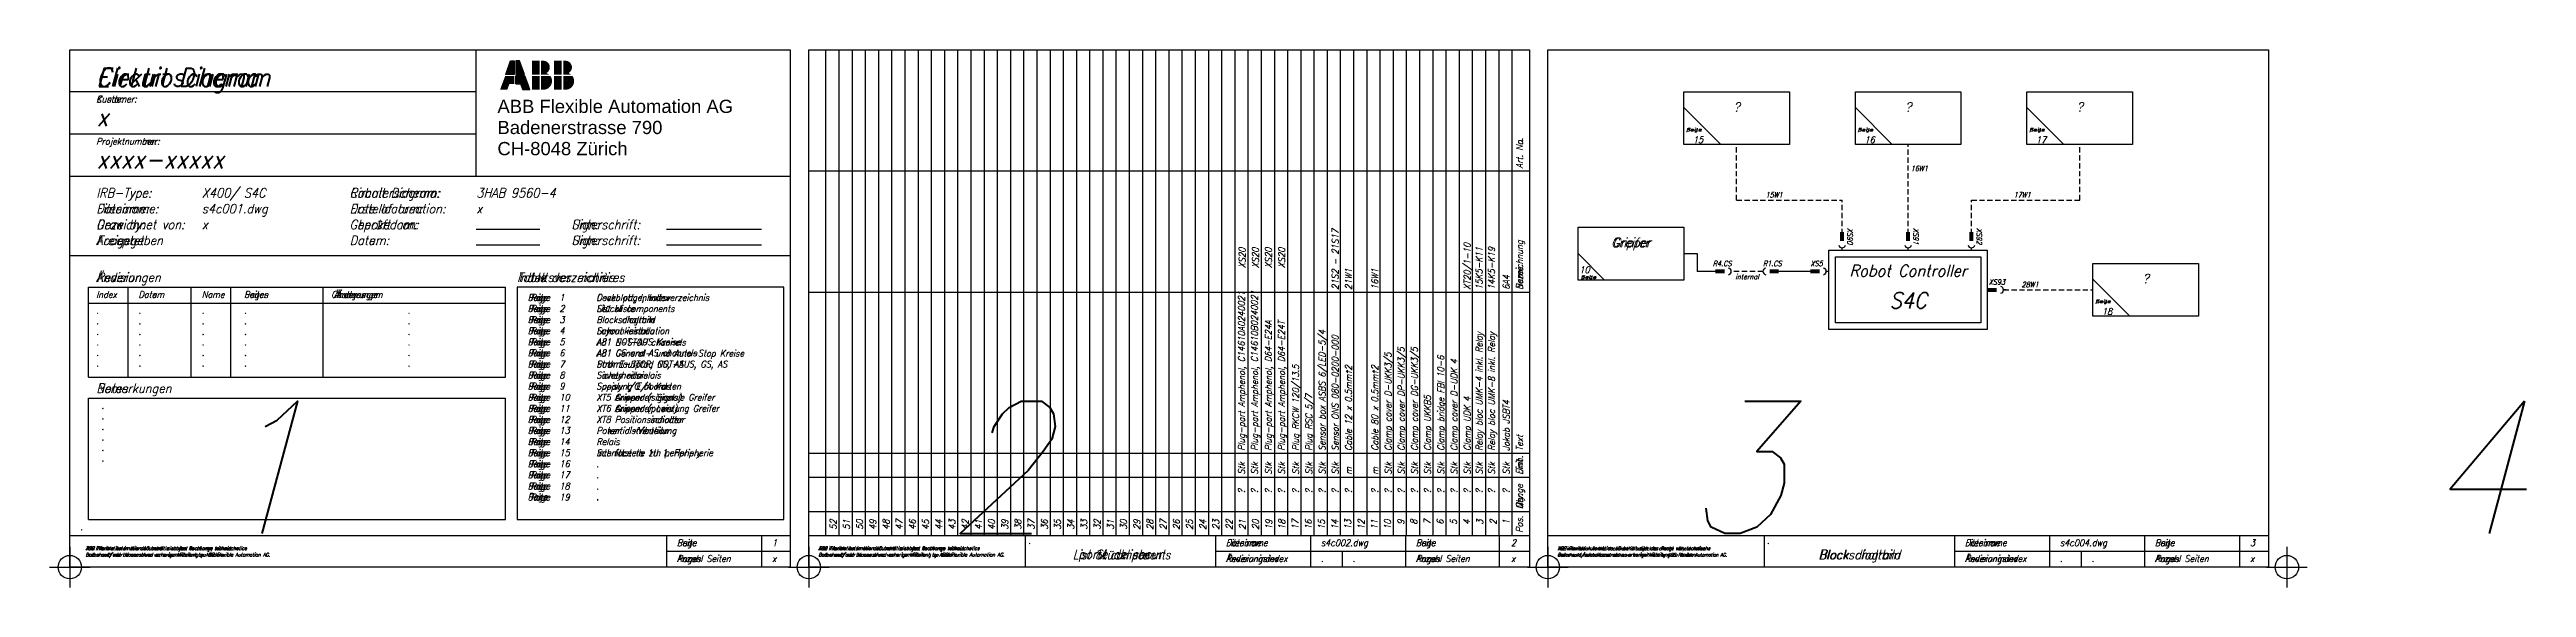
# Model space of a CAD drawing. Extents: x -8 to 1395, y -8 to 3346.
# Drawn here: x -8 to 931, y -8 to 196 of the extents above; entities that cross this region are included whole.
import ezdxf
from ezdxf.enums import TextEntityAlignment as Align

# ---------------------------------------------------------------- set-up
doc = ezdxf.new("R2010")
doc.units = 0
doc.header["$LTSCALE"] = 8
doc.linetypes.add('HIDDEN', pattern=[0.375, 0.25, -0.125])
doc.layers.get('0').update_dxf_attribs({"linetype": 'CONTINUOUS'})
doc.layers.get('DEFPOINTS').update_dxf_attribs({"linetype": 'CONTINUOUS'})
for name, color, linetype in [('EL02', 1, 'CONTINUOUS'), ('EL05', 3, 'CONTINUOUS'), ('EL07', 4, 'CONTINUOUS'), ('ELHIDDEN', 1, 'HIDDEN'), ('FORM03', 2, 'CONTINUOUS'), ('FORM07', 4, 'CONTINUOUS'), ('KOPF02', 1, 'CONTINUOUS'), ('KOPF03', 2, 'CONTINUOUS'), ('KOPF05', 3, 'CONTINUOUS'), ('KOPF07', 4, 'CONTINUOUS'), ('TEXT_ALLGEMEIN', 2, 'CONTINUOUS'), ('TEXT_DEUTSCH', 2, 'CONTINUOUS'), ('TEXT_ENGLISCH', 2, 'CONTINUOUS'), ('TEXT_FRANZOESISCH', 2, 'CONTINUOUS'), ('TEXT_SCHEMA', 2, 'CONTINUOUS')]:
    doc.layers.add(name, color=color, linetype=linetype)
doc.styles.add('ABB', font='arial.ttf', dxfattribs={"width": 0.9})
doc.styles.add('VSM_13', font='simplex3.shx', dxfattribs={"width": 0.9, "oblique": 15})

msp = doc.modelspace()

# ---------------------------------------------------------------- texts
at = {"layer": 'DEFPOINTS', "style": 'VSM_13', "oblique": 15, "width": 0.9}
for s, p in [('1', (51.6, 12.8)), ('2', (331.6, 12.8)), ('3', (611.6, 12.8)), ('4', (891.6, 12.8))]:
    msp.add_text(s, height=50, dxfattribs=at).set_placement(p)

# ---------------------------------------------------------------- blocks, each defined once
blk = doc.blocks.new('S4C001')
at = {"layer": 'FORM07'}
for p, q in [((0, 195.96), (272.99, 195.96)), ((0, 0), (0, 195.96)), ((154.02, 148), (154.02, 196)), ((272.99, 195.96), (272.99, 0)), ((154.02, 180), (0, 180)), ((154.02, 164), (0, 164)), ((0, 148), (272.99, 148)), ((0, 118), (272.99, 118)), ((0, 12), (272.99, 12)), ((272.99, 0), (0, 0))]:
    blk.add_line(p, q, dxfattribs=at)
at = {"layer": 'KOPF02'}
for p, q in [((165.14, 186.54), (167.01, 191.76)), ((167.01, 191.76), (168.41, 191.76)), ((168.41, 191.77), (168.41, 186.55)), ((168.96, 191.77), (168.96, 186.55)), ((170.35, 191.76), (168.96, 191.76)), ((172.22, 186.54), (170.35, 191.76)), ((168.41, 186.55), (165.11, 186.55)), ((168.96, 186.55), (172.25, 186.55)), ((168.96, 182.98), (168.96, 186)), ((168.96, 186), (172.41, 186)), ((168.96, 182.97), (173.55, 182.97)), ((173.55, 182.97), (170.81, 182.97)), ((173.55, 182.97), (170.81, 182.97)), ((170.81, 182.97), (171.62, 180.78)), ((174.35, 180.78), (171.62, 180.78)), ((173.55, 182.97), (172.41, 186)), ((174.35, 180.78), (173.55, 182.97)), ((180.63, 187.1), (179.39, 187.1)), ((189.01, 187.1), (187.77, 187.1)), ((7.02, 106), (165.02, 106)), ((7.02, 72), (7.02, 106)), ((22.02, 106), (22.02, 72)), ((46.02, 72), (46.02, 106)), ((61.02, 72), (61.02, 106)), ((96.02, 72), (96.02, 106)), ((165.02, 72), (165.02, 106)), ((7.02, 100), (165.02, 100)), ((7.02, 72), (165.02, 72)), ((7.02, 64), (165.02, 64)), ((7.02, 18), (7.02, 64)), ((165.02, 18), (165.02, 64)), ((7.02, 18), (165.02, 18))]:
    blk.add_line(p, q, dxfattribs=at)
for points, const_width in [([(180.63, 189.3, 0.414214), (179.39, 190.53, 1)], 2.47), ([(179.39, 188.06, 0.414214), (180.63, 189.3, 1)], 2.47), ([(189.01, 189.3, 0.414214), (187.77, 190.53, 1)], 2.47), ([(187.77, 188.06, 0.414214), (189.01, 189.3, 1)], 2.47), ([(179.39, 182.43, 0.414214), (181.04, 184.08, 1)], 3.3), ([(181.04, 184.08, 0.156576), (180.73, 185.04, 1)], 3.3), ([(187.77, 182.43, 0.414214), (189.42, 184.08, 1)], 3.3), ([(189.42, 184.08, 0.156576), (189.11, 185.04, 1)], 3.3)]:
    blk.add_lwpolyline(points, format="xyb", dxfattribs=dict(at, const_width=const_width))
blk.add_lwpolyline([(169.5, 106), (169.5, 18), (270.5, 18), (270.5, 106)], close=True, dxfattribs=at)
for points in [[(167.01, 191.76), (168.41, 191.76), (165.14, 186.55), (168.41, 186.55)], [(168.96, 191.77), (170.35, 191.76), (168.96, 186.55), (172.22, 186.55)], [(175.14, 191.77), (178.02, 191.77), (175.14, 186.55), (178.02, 186.55)], [(178.57, 191.77), (179.39, 191.77), (178.57, 186.55), (179.39, 186.55)], [(183.51, 191.77), (186.4, 191.77), (183.51, 186.55), (186.4, 186.55)], [(186.95, 191.77), (187.77, 191.77), (186.95, 186.55), (187.77, 186.55)], [(166.56, 182.97), (163.81, 182.97), (165.74, 180.78), (163.01, 180.78)], [(168.41, 186), (164.95, 186), (168.41, 182.98), (163.81, 182.97)], [(168.96, 186), (172.41, 186), (168.96, 182.98), (173.55, 182.97)], [(170.81, 182.97), (173.55, 182.97), (171.62, 180.78), (174.35, 180.78)], [(175.14, 186), (178.02, 186), (175.14, 180.78), (178.02, 180.78)], [(178.57, 186), (179.39, 186), (178.57, 180.78), (179.39, 180.78)], [(179.39, 187.37), (179.39, 187.1), (180.63, 187.1)], [(179.39, 187.1), (180.63, 187.1), (179.39, 186.55), (180.63, 186.55)], [(179.39, 186), (181.87, 186), (179.39, 184.08)], [(181.87, 186), (182.08, 186), (179.39, 184.08)], [(180.63, 187.09), (180.63, 186.54), (181.53, 186.55)], [(181.18, 186), (182.08, 186.01), (181.17, 184.62)], [(183.51, 186), (186.4, 186), (183.51, 180.78), (186.4, 180.78)], [(186.95, 186), (187.77, 186), (186.95, 180.78), (187.77, 180.78)], [(187.77, 187.37), (187.77, 187.1), (189.01, 187.1)], [(187.77, 187.1), (189.01, 187.1), (187.77, 186.55), (189.01, 186.55)], [(190.24, 186), (190.46, 186), (187.77, 184.08)], [(187.77, 186), (190.24, 186), (187.77, 184.08)], [(189.01, 187.09), (189.01, 186.54), (189.91, 186.55)], [(189.56, 186), (190.46, 186.01), (189.54, 184.62)]]:
    blk.add_solid(points, dxfattribs=at)
at = {"layer": 'KOPF05'}
for p, q in [((154.02, 128), (178.02, 128)), ((226.02, 128), (262.02, 128)), ((154.02, 122), (178.02, 122)), ((226.02, 122), (262.02, 122)), ((226.02, 12), (226.02, 0)), ((262.02, 12), (262.02, 0)), ((226.02, 6), (272.99, 6))]:
    blk.add_line(p, q, dxfattribs=at)
at = {"layer": 'KOPF03', "color": 1, "style": 'ABB'}
for s, p in [('ABB Flexible Automation AG', (162.02, 172)), ('Badenerstrasse 790', (162.02, 164)), ('CH-8048 Zürich', (162.02, 156))]:
    blk.add_text(s, height=5, dxfattribs=at).set_placement(p)
at = {"layer": 'KOPF05', "style": 'VSM_13', "oblique": 15, "width": 0.9}
blk.add_text('1', height=2.5, dxfattribs=at).set_placement((266.02, 8))
at = {"layer": 'TEXT_ALLGEMEIN', "color": 3, "style": 'VSM_13', "oblique": 15, "width": 0.9}
for s, height, p in [('x', 7, (10.02, 167)), ('xxxx-xxxxx', 7, (10.02, 151)), ('X400/ S4C', 3.5, (50.02, 140)), ('3HAB 9560-4', 3.5, (154.02, 140)), ('s4c001.dwg', 3.5, (50.02, 134)), ('x', 3.5, (154.02, 134)), ('x', 3.5, (50.02, 128)), ('x', 2.5, (266.02, 2))]:
    blk.add_text(s, height=height, dxfattribs=at).set_placement(p)
at = {"layer": 'TEXT_ALLGEMEIN', "style": 'VSM_13', "oblique": 15, "width": 0.9}
for s, p in [('1', (185.5, 100.86)), ('.', (10.02, 96)), ('.', (26.02, 96)), ('.', (50.02, 96)), ('.', (66.02, 96)), ('.', (128.02, 96)), ('2', (185.5, 96.66)), ('3', (185.5, 92.46)), ('.', (10.02, 92)), ('.', (10.02, 88)), ('.', (26.02, 92)), ('.', (26.02, 88)), ('.', (50.02, 92)), ('.', (50.02, 88)), ('.', (66.02, 92)), ('.', (66.02, 88)), ('.', (128.02, 92)), ('.', (128.02, 88)), ('5', (185.5, 84.06)), ('4', (185.5, 88.26)), ('.', (10.02, 84)), ('.', (10.02, 80)), ('.', (10.02, 76)), ('.', (26.02, 84)), ('.', (26.02, 80)), ('.', (26.02, 76)), ('.', (50.02, 84)), ('.', (50.02, 80)), ('.', (50.02, 76)), ('.', (66.02, 84)), ('.', (66.02, 80)), ('.', (66.02, 76)), ('.', (128.02, 84)), ('.', (128.02, 80)), ('.', (128.02, 76)), ('6', (185.5, 79.86)), ('7', (185.5, 75.66)), ('8', (185.5, 71.46)), ('9', (185.5, 67.26)), ('.', (12.02, 60)), ('10', (185.5, 63.06)), ('11', (185.5, 58.86)), ('12', (185.5, 54.66)), ('.', (12.02, 56)), ('.', (12.02, 52)), ('.', (12.02, 48)), ('13', (185.5, 50.46)), ('14', (185.5, 46.26)), ('.', (12.02, 44)), ('.', (12.02, 40)), ('15', (185.5, 42.06)), ('16', (185.5, 37.86)), ('17', (185.5, 33.66)), ('18', (185.5, 29.46)), ('19', (185.5, 25.26)), ('.', (4, 14))]:
    blk.add_text(s, height=2.5, dxfattribs=at).set_placement(p)
at = {"layer": 'TEXT_DEUTSCH', "color": 4, "style": 'VSM_13', "oblique": 15, "width": 0.9}
blk.add_text('Elektroschema', height=7, dxfattribs=at).set_placement((10.02, 182))
at = {"layer": 'TEXT_DEUTSCH', "style": 'VSM_13', "oblique": 15, "width": 0.9}
for s, height, p in [('Kunde:', 2.5, (10.02, 176)), ('Projektnummer:', 2.5, (10.02, 160)), ('IRB-Typ:', 3.5, (10.02, 140)), ('Roboterschema:', 3.5, (106.02, 140)), ('Dateiname:', 3.5, (10.02, 134)), ('Gezeichnet von:', 3.5, (10.02, 128)), ('Erstelldatum:', 3.5, (106.02, 134)), ('Geprüft am:', 3.5, (106.02, 128)), ('Unterschrift:', 3.5, (190.02, 128)), ('Freigegeben', 3.5, (10.02, 122)), ('Datum:', 3.5, (106.02, 122)), ('Unterschrift:', 3.5, (190.02, 122)), ('Änderungen', 3.5, (10.02, 108)), ('Index', 2.5, (10.02, 102)), ('Datum', 2.5, (26.02, 102)), ('Name', 2.5, (50.02, 102)), ('Seiten', 2.5, (66.02, 102)), ('Änderungen', 2.5, (100.02, 102)), ('Inhaltsverzeichnis', 3.5, (169.5, 108)), ('Seite', 2.5, (173.5, 100.86)), ('Deckblatt, Inhaltsverzeichnis', 2.5, (199.5, 100.86)), ('Seite', 2.5, (173.5, 96.66)), ('Seite', 2.5, (173.5, 92.46)), ('Stückliste', 2.5, (199.5, 96.66)), ('Blockschaltbild', 2.5, (199.5, 92.46)), ('Seite', 2.5, (173.5, 88.26)), ('Seite', 2.5, (173.5, 84.06)), ('A81 NOT-AUS Kreise', 2.5, (199.5, 84.06)), ('Schrankeinbau', 2.5, (199.5, 88.26)), ('Seite', 2.5, (173.5, 79.86)), ('Seite', 2.5, (173.5, 75.66)), ('A81 General- und Auto-Stop Kreise', 2.5, (199.5, 79.73)), ('Stromlaufpfad NOT-AUS, GS, AS', 2.5, (199.5, 75.66)), ('Bemerkungen', 3.5, (10.02, 66)), ('Seite', 2.5, (173.5, 71.46)), ('Seite', 2.5, (173.5, 67.26)), ('Sicherheitsrelais', 2.5, (199.5, 71.46)), ('Speisung E/A Karten', 2.5, (199.5, 67.26)), ('Seite', 2.5, (173.5, 63.06)), ('Seite', 2.5, (173.5, 58.86)), ('Seite', 2.5, (173.5, 54.66)), ('XT5 Anwender Signale Greifer', 2.5, (199.5, 63.06)), ('XT6 Anwender Leistung Greifer', 2.5, (199.5, 58.86)), ('XT8 Positionsschalter', 2.5, (199.5, 54.66)), ('Seite', 2.5, (173.5, 50.46)), ('Seite', 2.5, (173.5, 46.26)), ('Potential-Verteilung', 2.5, (199.5, 50.46)), ('Relais', 2.5, (199.5, 46.26)), ('Seite', 2.5, (173.5, 42.06)), ('Seite', 2.5, (173.5, 37.86)), ('Schnittstelle zu 1. Peripherie', 2.5, (199.5, 42.06)), ('.', 2.5, (199.5, 37.86)), ('Seite', 2.5, (173.5, 33.66)), ('Seite', 2.5, (173.5, 29.46)), ('.', 2.5, (199.5, 33.66)), ('.', 2.5, (199.5, 29.46)), ('Seite', 2.5, (173.5, 25.26)), ('.', 2.5, (199.5, 25.26)), ('Seite', 2.5, (230.02, 8)), ('Anzahl Seiten', 2.5, (230.02, 2))]:
    blk.add_text(s, height=height, dxfattribs=at).set_placement(p)
at = {"layer": 'TEXT_DEUTSCH', "color": 1, "style": 'VSM_13', "oblique": 15, "width": 0.9}
for s, p in [('ABB Flexible Automation AG behält sich das Recht vor, technische', (6.02, 6.43)), ('Daten und/oder Masse ohne vorherige Mitteilung zu ändern.', (6.02, 4))]:
    blk.add_text(s, height=1.42, dxfattribs=at).set_placement(p)
at = {"layer": 'TEXT_ENGLISCH', "color": 4, "style": 'VSM_13', "oblique": 15, "width": 0.9}
blk.add_text('Circuit Diagram', height=7, dxfattribs=at).set_placement((10.02, 182))
at = {"layer": 'TEXT_ENGLISCH', "style": 'VSM_13', "oblique": 15, "width": 0.9}
for s, height, p in [('Customer:', 2.5, (10.02, 176)), ('Projektnumber:', 2.5, (10.02, 160)), ('IRB-Type:', 3.5, (10.02, 140)), ('Circuit Diagram:', 3.5, (106.02, 140)), ('Filename:', 3.5, (10.02, 134)), ('Draw by:', 3.5, (10.02, 128)), ('Date of creation:', 3.5, (106.02, 134)), ('Checked on:', 3.5, (106.02, 128)), ('Sign:', 3.5, (190.02, 128)), ('Acceptet', 3.5, (10.02, 122)), ('Date:', 3.5, (106.02, 122)), ('Sign:', 3.5, (190.02, 122)), ('Index', 2.5, (10.02, 102)), ('Revision', 3.5, (10.02, 108)), ('Date', 2.5, (26.02, 102)), ('Name', 2.5, (50.02, 102)), ('Pages', 2.5, (66.02, 102)), ('Changes', 2.5, (99.02, 102)), ('Index', 3.5, (169.5, 108)), ('Page', 2.5, (173.5, 100.86)), ('Cover page, Index', 2.5, (199.5, 100.86)), ('Page', 2.5, (173.5, 96.66)), ('Page', 2.5, (173.5, 92.46)), ('List of components', 2.5, (199.5, 96.66)), ('Block diagram', 2.5, (199.5, 92.46)), ('Page', 2.5, (173.5, 88.26)), ('Page', 2.5, (173.5, 84.06)), ('A81 E-STOP channels', 2.5, (199.5, 83.93)), ('Layout installation', 2.5, (199.5, 88.26)), ('Page', 2.5, (173.5, 79.86)), ('Page', 2.5, (173.5, 75.66)), ('A81 GS and AS channels', 2.5, (199.5, 79.86)), ('Path E-STOP, GS, AS', 2.5, (199.5, 75.66)), ('Notes', 3.5, (10.02, 66)), ('Page', 2.5, (173.5, 71.46)), ('Page', 2.5, (173.5, 67.26)), ('XT5 Gripper (signals)', 2.5, (199.5, 63.06)), ('Savety relais', 2.5, (199.5, 71.46)), ('Supply I/O boards', 2.5, (199.5, 67.26)), ('Page', 2.5, (173.5, 63.06)), ('Page', 2.5, (173.5, 58.86)), ('Page', 2.5, (173.5, 54.66)), ('XT6 Gripper (power)', 2.5, (199.5, 58.86)), ('XT8 Position indicator', 2.5, (199.5, 54.66)), ('Page', 2.5, (173.5, 50.46)), ('Page', 2.5, (173.5, 46.26)), ('Power distribution', 2.5, (199.5, 50.46)), ('Relais', 2.5, (199.5, 46.26)), ('Page', 2.5, (173.5, 42.06)), ('Page', 2.5, (173.5, 37.86)), ('Interface to 1th periphery', 2.5, (199.5, 42.06)), ('.', 2.5, (199.5, 37.86)), ('Page', 2.5, (173.5, 33.66)), ('Page', 2.5, (173.5, 29.46)), ('.', 2.5, (199.5, 33.66)), ('.', 2.5, (199.5, 29.46)), ('Page', 2.5, (173.5, 25.46)), ('.', 2.5, (199.5, 25.46)), ('Page', 2.5, (230.02, 8)), ('Pages', 2.5, (230.02, 2))]:
    blk.add_text(s, height=height, dxfattribs=at).set_placement(p)
at = {"layer": 'TEXT_ENGLISCH', "color": 1, "style": 'VSM_13', "oblique": 15, "width": 0.9}
for s, p in [('and should not be construed as a commitment by ABB Flexible Automation AG.', (6.02, 4)), ('The information in this document is subject to change without notice', (6.02, 6.43))]:
    blk.add_text(s, height=1.42, dxfattribs=at).set_placement(p)
at = {"layer": 'TEXT_FRANZOESISCH', "color": 4, "style": 'VSM_13', "oblique": 15, "width": 0.9}
blk.add_text('Elektroschema', height=7, dxfattribs=at).set_placement((10.02, 182))
at = {"layer": 'TEXT_FRANZOESISCH', "style": 'VSM_13', "oblique": 15, "width": 0.9}
for s, height, p in [('Kunde:', 2.5, (10.02, 176)), ('Projektnummer:', 2.5, (10.02, 160)), ('IRB-Typ:', 3.5, (10.02, 140)), ('Roboterschema:', 3.5, (106.02, 140)), ('Dateiname:', 3.5, (10.02, 134)), ('Gezeichnet von:', 3.5, (10.02, 128)), ('Erstelldatum:', 3.5, (106.02, 134)), ('Geprüft am:', 3.5, (106.02, 128)), ('Unterschrift:', 3.5, (190.02, 128)), ('Freigegeben', 3.5, (10.02, 122)), ('Datum:', 3.5, (106.02, 122)), ('Unterschrift:', 3.5, (190.02, 122)), ('Änderungen', 3.5, (10.02, 108)), ('Index', 2.5, (10.02, 102)), ('Datum', 2.5, (26.02, 102)), ('Name', 2.5, (50.02, 102)), ('Seiten', 2.5, (66.02, 102)), ('Änderungen', 2.5, (101.02, 102)), ('Table des matières', 3.5, (169.5, 108)), ('Page', 2.5, (174.5, 100.86)), ('Page', 2.5, (174.5, 96.66)), ('Page', 2.5, (174.5, 92.46)), ('.', 2.5, (199.5, 100.86)), ('.', 2.5, (199.5, 96.66)), ('Page', 2.5, (174.5, 88.26)), ('Page', 2.5, (174.5, 84.06)), ('.', 2.5, (199.5, 92.46)), ('.', 2.5, (199.5, 88.26)), ('Page', 2.5, (174.5, 79.86)), ('Page', 2.5, (174.5, 75.66)), ('.', 2.5, (199.5, 84.06)), ('.', 2.5, (199.5, 79.86)), ('.', 2.5, (199.5, 75.66)), ('Bemerkungen', 3.5, (10.02, 66)), ('Page', 2.5, (174.5, 71.46)), ('Page', 2.5, (174.5, 67.26)), ('.', 2.5, (199.5, 71.46)), ('.', 2.5, (199.5, 67.26)), ('Page', 2.5, (174.5, 63.06)), ('Page', 2.5, (174.5, 58.86)), ('Page', 2.5, (174.5, 54.66)), ('.', 2.5, (199.5, 63.06)), ('.', 2.5, (199.5, 58.86)), ('Page', 2.5, (174.5, 50.46)), ('Page', 2.5, (174.5, 46.26)), ('.', 2.5, (199.5, 54.66)), ('.', 2.5, (199.5, 50.46)), ('Page', 2.5, (174.5, 42.06)), ('Page', 2.5, (174.5, 37.86)), ('.', 2.5, (199.5, 46.26)), ('.', 2.5, (199.5, 42.06)), ('.', 2.5, (199.5, 37.86)), ('Page', 2.5, (174.5, 33.66)), ('Page', 2.5, (174.5, 29.46)), ('.', 2.5, (199.5, 33.66)), ('.', 2.5, (199.5, 29.46)), ('Page', 2.5, (174.5, 25.26)), ('.', 2.5, (199.5, 25.26)), ('Seite', 2.5, (230.02, 8)), ('Anzahl Seiten', 2.5, (230.02, 2))]:
    blk.add_text(s, height=height, dxfattribs=at).set_placement(p)
at = {"layer": 'TEXT_FRANZOESISCH', "color": 1, "style": 'VSM_13', "oblique": 15, "width": 0.9}
for s, p in [('ABB Flexible Automation AG behält sich das Recht vor, technische', (6.02, 6.43)), ('Daten und/oder Masse ohne vorherige Mitteilung zu ändern.', (6.02, 4))]:
    blk.add_text(s, height=1.42, dxfattribs=at).set_placement(p)
blk = doc.blocks.new('S4C002')
at = {"layer": 'FORM03', "color": 1}
for p, q in [((6.5, 12), (6.5, 196)), ((11.5, 12), (11.5, 196)), ((16.5, 12), (16.5, 196)), ((21.5, 12), (21.5, 196)), ((26.5, 12), (26.5, 196)), ((31.5, 12), (31.5, 196)), ((36.5, 12), (36.5, 196)), ((41.5, 12), (41.5, 196)), ((46.5, 12), (46.5, 196)), ((51.5, 12), (51.5, 196)), ((56.5, 12), (56.5, 196)), ((61.5, 12), (61.5, 196)), ((66.5, 12), (66.5, 196)), ((71.5, 12), (71.5, 196)), ((76.5, 12), (76.5, 196)), ((81.5, 12), (81.5, 196)), ((86.5, 12), (86.5, 196)), ((91.5, 12), (91.5, 196)), ((96.5, 12), (96.5, 196)), ((101.5, 12), (101.5, 196)), ((106.5, 12), (106.5, 196)), ((111.5, 12), (111.5, 196)), ((116.5, 12), (116.5, 196)), ((121.5, 12), (121.5, 196)), ((126.5, 12), (126.5, 196)), ((131.5, 12), (131.5, 196)), ((136.5, 12), (136.5, 196)), ((141.5, 12), (141.5, 196)), ((146.5, 12), (146.5, 196)), ((151.5, 12), (151.5, 196)), ((156.5, 12), (156.5, 196)), ((161.5, 12), (161.5, 196)), ((166.5, 12), (166.5, 196)), ((171.5, 12), (171.5, 196)), ((176.5, 12), (176.5, 196)), ((181.5, 12), (181.5, 196)), ((186.5, 12), (186.5, 196)), ((191.5, 12), (191.5, 196)), ((196.5, 12), (196.5, 196)), ((201.5, 12), (201.5, 196)), ((206.5, 12), (206.5, 196)), ((211.5, 12), (211.5, 196)), ((216.5, 12), (216.5, 196)), ((221.5, 12), (221.5, 196)), ((226.5, 12), (226.5, 196)), ((231.5, 12), (231.5, 196)), ((236.5, 12), (236.5, 196)), ((241.5, 12), (241.5, 196)), ((246.5, 12), (246.5, 196)), ((251.5, 12), (251.5, 196)), ((256.5, 12), (256.5, 196)), ((261.5, 12), (261.5, 196)), ((266.5, 150), (0, 150)), ((266.5, 104), (0, 104))]:
    blk.add_line(p, q, dxfattribs=at)
at = {"layer": 'FORM03'}
for p, q in [((266.5, 12), (266.5, 196)), ((272.99, 150), (266.5, 150)), ((272.99, 104), (266.5, 104)), ((272.99, 43), (266.5, 43)), ((272.99, 34), (266.5, 34)), ((266.5, 21), (0, 21)), ((272.99, 21), (266.5, 21))]:
    blk.add_line(p, q, dxfattribs=at)
at = {"layer": 'FORM03', "color": 1, "ltscale": 0.5}
for p, q in [((266.5, 43), (0, 43)), ((266.5, 34), (0, 34))]:
    blk.add_line(p, q, dxfattribs=at)
at = {"layer": 'FORM07'}
for p, q in [((0, 195.96), (272.99, 195.96)), ((0, 0), (0, 195.96)), ((272.99, 195.96), (272.99, 0)), ((272.99, 0), (0, 0))]:
    blk.add_line(p, q, dxfattribs=at)
at = {"layer": 'KOPF05'}
for p, q in [((82.02, 12), (82.02, 0)), ((154.02, 12), (154.02, 0)), ((190.02, 12), (190.02, 0)), ((226.02, 12), (226.02, 0)), ((261.5, 12), (261.5, 0)), ((154.02, 6), (272.99, 6)), ((202.02, 6), (202.02, 0))]:
    blk.add_line(p, q, dxfattribs=at)
at = {"layer": 'KOPF07'}
blk.add_line((0, 12), (272.99, 12), dxfattribs=at)
at = {"layer": 'KOPF05', "color": 3, "style": 'VSM_13', "oblique": 15, "width": 0.9}
for s, p in [('s4c002.dwg', (194.02, 8)), ('.', (194.02, 2)), ('.', (206.02, 2))]:
    blk.add_text(s, height=2.5, dxfattribs=at).set_placement(p)
at = {"layer": 'KOPF05', "style": 'VSM_13', "oblique": 15, "width": 0.9}
blk.add_text('2', height=2.5, dxfattribs=at).set_placement((266.02, 8))
at = {"layer": 'TEXT_ALLGEMEIN', "style": 'VSM_13', "oblique": 15, "width": 0.9}
blk.add_text('.', height=2, dxfattribs=at).set_placement((83.21, 8.87))
at = {"layer": 'TEXT_ALLGEMEIN', "color": 3, "style": 'VSM_13', "oblique": 15, "width": 0.9}
blk.add_text('x', height=2.5, dxfattribs=at).set_placement((266.02, 2))
at = {"layer": 'TEXT_DEUTSCH', "style": 'VSM_13', "oblique": 15, "width": 0.9}
for s, p in [('Art. Nr.', (270.5, 151)), ('Bezeichnung', (270.5, 105)), ('Text', (270.5, 44)), ('Einh.', (270.5, 35)), ('Menge', (270.5, 22)), ('Pos.', (270.5, 13))]:
    blk.add_text(s, height=2.5, rotation=90, dxfattribs=at).set_placement(p)
for s, p in [('Dateiname', (158.02, 8)), ('Seite', (230.02, 8)), ('Änderungsindex', (158.02, 2)), ('Anzahl Seiten', (230.02, 2))]:
    blk.add_text(s, height=2.5, dxfattribs=at).set_placement(p)
at = {"layer": 'TEXT_DEUTSCH', "color": 1, "style": 'VSM_13', "oblique": 15, "width": 0.9}
for s, p in [('ABB Flexible Automation AG behält sich das Recht vor, technische', (3.67, 6.43)), ('Daten und/oder Masse ohne vorherige Mitteilung zu ändern.', (3.67, 4))]:
    blk.add_text(s, height=1.42, dxfattribs=at).set_placement(p)
at = {"layer": 'TEXT_DEUTSCH', "color": 4, "style": 'VSM_13', "oblique": 15, "width": 0.9}
blk.add_text('Stückliste', height=3.5, dxfattribs=at).set_placement((118.5, 3), align=Align.CENTER)
at = {"layer": 'TEXT_ENGLISCH', "style": 'VSM_13', "oblique": 15, "width": 0.9}
for s, p in [('Art. No.', (270.5, 151)), ('Name', (270.5, 105)), ('Text', (270.5, 44)), ('Unit', (270.5, 35)), ('Qty.', (270.5, 22)), ('Pos.', (270.5, 13))]:
    blk.add_text(s, height=2.5, rotation=90, dxfattribs=at).set_placement(p)
for s, p in [('Filename', (158.02, 8)), ('Page', (230.02, 8)), ('Revisionindex', (158.02, 2)), ('Pages', (230.02, 2))]:
    blk.add_text(s, height=2.5, dxfattribs=at).set_placement(p)
at = {"layer": 'TEXT_ENGLISCH', "color": 1, "style": 'VSM_13', "oblique": 15}
for s, width, p in [('and should not be construed as a commitment by ABB Flexible Automation AG.', 0.86, (3.67, 4)), ('The information in this document is subject to change without notice', 0.9, (3.67, 6.43))]:
    blk.add_text(s, height=1.42, dxfattribs=dict(at, width=width)).set_placement(p)
at = {"layer": 'TEXT_ENGLISCH', "color": 4, "style": 'VSM_13', "oblique": 15, "width": 0.8}
blk.add_text('List of components', height=3.5, dxfattribs=at).set_placement((118.5, 3), align=Align.CENTER)
at = {"layer": 'TEXT_FRANZOESISCH', "style": 'VSM_13', "oblique": 15, "width": 0.9}
for s, p in [('Filename', (158.02, 8)), ('Seite', (230.02, 8)), ('Änderungsindex', (158.02, 2)), ('Anzahl Seiten', (230.02, 2))]:
    blk.add_text(s, height=2.5, dxfattribs=at).set_placement(p)
at = {"layer": 'TEXT_FRANZOESISCH', "color": 1, "style": 'VSM_13', "oblique": 15, "width": 0.9}
for s, p in [('ABB Flexible Automation AG behält sich das Recht vor, technische', (3.67, 6.43)), ('Daten und/oder Masse ohne vorherige Mitteilung zu ändern.', (3.67, 4))]:
    blk.add_text(s, height=1.42, dxfattribs=at).set_placement(p)
at = {"layer": 'TEXT_FRANZOESISCH', "color": 4, "style": 'VSM_13', "oblique": 15, "width": 0.9}
blk.add_text('porte de secur', height=3.5, dxfattribs=at).set_placement((118.03, 3.19), align=Align.CENTER)
at = {"layer": 'TEXT_SCHEMA', "style": 'VSM_13', "oblique": 15, "width": 0.9}
for s, p in [('21S2 - 21S17', (200.7, 105)), ('XT20/1-10', (250.7, 105)), ('XS20', (165.47, 113.22)), ('XS20', (170.45, 113.22)), ('XS20', (175.43, 113.22)), ('XS20', (180.41, 113.22)), ('21W1', (205.7, 105)), ('16W1', (215.7, 105)), ('15K5-K11', (255.19, 105)), ('14K5-K19', (259.95, 105)), ('Plug-part Amphenol, C14610A0240021', (165.17, 44)), ('Plug-part Amphenol, C14610B0240021', (170.15, 44)), ('6A4', (265.5, 105)), ('Plug-part Amphenol, D64-E24A', (175.35, 44)), ('Plug-part Amphenol, D64-E24T', (180.32, 44)), ('Sensor box ASBS 6/LED-5/4', (195.7, 44)), ('Sensor ONS 080-0200-000', (200.7, 44)), ('Relay bloc UMK-4 inkl. Relay', (255.19, 44)), ('Relay bloc UMK-8 inkl. Relay', (259.95, 44)), ('Plug RKCW 120/13.5', (185.7, 44)), ('Cable 12 x 0.5mm^ 2', (205.7, 44)), ('Cable 80 x 0.5mm^ 2', (215.7, 44)), ('Clamp cover D-UKK3/5', (220.7, 44)), ('Clamp cover DP-UKK3/5', (225.7, 44)), ('Clamp cover DG-UKK3/5', (230.7, 44)), ('Clamp bridge FBI 10-6', (240.7, 44)), ('Clamp cover D-UDK 4', (245.7, 44)), ('Plug RSC 5/7', (190.7, 44)), ('Clamp UKKB5', (235.7, 44)), ('Clamp UDK 4', (250.7, 44)), ('Jokab JSBT4', (265.5, 44)), ('Stk', (165.17, 35)), ('Stk', (170.15, 35)), ('Stk', (175.35, 35)), ('Stk', (180.32, 35)), ('Stk', (185.7, 35)), ('Stk', (190.7, 35)), ('Stk', (195.7, 35)), ('Stk', (200.7, 35)), ('m', (205.7, 35)), ('m', (215.7, 35)), ('Stk', (220.7, 35)), ('Stk', (225.7, 35)), ('Stk', (230.7, 35)), ('Stk', (235.7, 35)), ('Stk', (240.7, 35)), ('Stk', (245.7, 35)), ('Stk', (250.7, 35)), ('Stk', (255.19, 35)), ('Stk', (259.95, 35)), ('Stk', (265.5, 35))]:
    blk.add_text(s, height=2.5, rotation=90, dxfattribs=at).set_placement(p)
for s, p in [('?', (165.17, 29.5)), ('?', (170.15, 29.5)), ('?', (175.35, 29.5)), ('?', (180.32, 29.5)), ('?', (185.7, 29.5)), ('?', (190.7, 29.5)), ('?', (195.7, 29.5)), ('?', (200.7, 29.5)), ('?', (205.7, 29.5)), ('?', (215.7, 29.5)), ('?', (220.7, 29.5)), ('?', (225.7, 29.5)), ('?', (230.7, 29.5)), ('?', (235.7, 29.5)), ('?', (240.7, 29.5)), ('?', (245.7, 29.5)), ('?', (250.7, 29.5)), ('?', (255.19, 29.5)), ('?', (259.95, 29.5)), ('?', (265.5, 29.5)), ('52', (10.5, 18)), ('51', (15.5, 18)), ('50', (20.5, 18)), ('49', (25.5, 18)), ('48', (30.5, 18)), ('47', (35.5, 18)), ('46', (40.5, 18)), ('45', (45.5, 18)), ('44', (50.5, 18)), ('43', (55.5, 18)), ('42', (60.5, 18)), ('41', (65.5, 18)), ('40', (70.5, 18)), ('39', (75.5, 18)), ('38', (80.5, 18)), ('37', (85.5, 18)), ('36', (90.5, 18)), ('35', (95.5, 18)), ('34', (100.5, 18)), ('33', (105.5, 18)), ('32', (110.5, 18)), ('31', (115.5, 18)), ('30', (120.5, 18)), ('29', (125.5, 18)), ('28', (130.5, 18)), ('27', (135.5, 18)), ('26', (140.5, 18)), ('25', (145.5, 18)), ('24', (150.5, 18)), ('23', (155.5, 18)), ('22', (160.5, 18)), ('21', (165.5, 18)), ('20', (170.5, 18)), ('19', (175.5, 18)), ('18', (180.5, 18)), ('17', (185.5, 18)), ('16', (190.5, 18)), ('15', (195.5, 18)), ('14', (200.5, 18)), ('13', (205.5, 18)), ('12', (210.5, 18)), ('11', (215.5, 18)), ('10', (220.5, 18)), ('9', (225.5, 18)), ('8', (230.5, 18)), ('7', (235.5, 18)), ('6', (240.5, 18)), ('5', (245.5, 18)), ('4', (250.5, 18)), ('3', (255.5, 18)), ('2', (260.5, 18)), ('1', (265.5, 18))]:
    blk.add_text(s, height=2.5, rotation=90, dxfattribs=at).set_placement(p, align=Align.RIGHT)
blk = doc.blocks.new('S4C003')
at = {"layer": 'EL02'}
for p, q in [((51.5, 174), (65.5, 160)), ((116.5, 174), (130.5, 160)), ((181.5, 174), (195.5, 160)), ((11.5, 118.71), (21.5, 108.71)), ((206.5, 109), (220.5, 95))]:
    blk.add_line(p, q, dxfattribs=at)
at = {"layer": 'EL05'}
for centre, start, end in [((68.23, 112), 279.40031, 80.59969), ((82.77, 112), 99.40031, 260.59969), ((104.23, 112), 279.40031, 80.59969), ((111.49, 122.19), 189.40031, 350.59969), ((136.49, 122.19), 189.40031, 350.59969), ((160.49, 122.19), 189.40031, 350.59969), ((171.38, 104.99), 279.40031, 80.59969)]:
    blk.add_arc(centre, 1.27, start, end, dxfattribs=at)
for points in [[(112.24, 126.92), (112.24, 123.48), (110.74, 126.92), (110.74, 123.48)], [(137.24, 126.92), (137.24, 123.48), (135.74, 126.92), (135.74, 123.48)], [(161.24, 126.92), (161.24, 123.48), (159.74, 126.92), (159.74, 123.48)], [(63.5, 112.75), (66.94, 112.75), (63.5, 111.25), (66.94, 111.25)], [(87.5, 112.75), (84.06, 112.75), (87.5, 111.25), (84.06, 111.25)], [(99.5, 112.75), (102.94, 112.75), (99.5, 111.25), (102.94, 111.25)], [(166.65, 105.74), (170.09, 105.74), (166.65, 104.24), (170.09, 104.24)]]:
    blk.add_solid(points, dxfattribs=at)
at = {"layer": 'EL07'}
for p, q in [((51.5, 118.71), (56.61, 118.71)), ((56.61, 118.71), (56.61, 112)), ((111.49, 119.92), (111.49, 120.92)), ((136.49, 119.92), (136.49, 120.92)), ((160.49, 119.92), (160.49, 120.92)), ((63.5, 112), (56.61, 112)), ((99.5, 112), (87.5, 112)), ((106.5, 112), (105.5, 112)), ((173.65, 104.99), (172.65, 104.99))]:
    blk.add_line(p, q, dxfattribs=at)
for points in [[(51.5, 160), (51.5, 180), (91.5, 180), (91.5, 160)], [(116.5, 160), (116.5, 180), (156.5, 180), (156.5, 160)], [(181.5, 160), (181.5, 180), (221.5, 180), (221.5, 160)], [(11.5, 108.71), (11.5, 128.71), (51.5, 128.71), (51.5, 108.71)], [(106.5, 90), (106.5, 120), (166.5, 120), (166.5, 90)], [(109, 92.5), (109, 117.5), (164, 117.5), (164, 92.5)], [(206.5, 95), (206.5, 115), (246.5, 115), (246.5, 95)]]:
    blk.add_lwpolyline(points, close=True, dxfattribs=at)
at = {"layer": 'ELHIDDEN'}
for p, q in [((71.5, 139), (71.5, 160)), ((136.5, 126.15), (136.5, 160)), ((201.5, 139), (201.5, 160)), ((71.5, 139), (111.5, 139)), ((111.5, 126.15), (111.5, 139)), ((160.5, 139), (201.5, 139)), ((160.5, 126.15), (160.5, 139)), ((81.5, 112), (69.5, 112)), ((172.65, 104.99), (206.5, 104.99))]:
    blk.add_line(p, q, dxfattribs=at)
at = {"layer": 'FORM07'}
for p, q in [((0, 0), (0, 195.96)), ((0, 195.96), (272.99, 195.96)), ((272.99, 195.96), (272.99, 0)), ((272.99, 0), (0, 0))]:
    blk.add_line(p, q, dxfattribs=at)
at = {"layer": 'KOPF05'}
for p, q in [((82.02, 12), (82.02, 0)), ((154.02, 12), (154.02, 0)), ((190.02, 12), (190.02, 0)), ((226.02, 12), (226.02, 0)), ((262.02, 12), (262.02, 0)), ((154.02, 6), (272.99, 6)), ((202.02, 6), (202.02, 0))]:
    blk.add_line(p, q, dxfattribs=at)
at = {"layer": 'KOPF07'}
blk.add_line((0, 12), (272.99, 12), dxfattribs=at)
at = {"layer": 'KOPF05', "style": 'VSM_13', "oblique": 15, "width": 0.9}
for s, p in [('s4c004.dwg', (194.02, 8)), ('3', (266.02, 8)), ('.', (194.02, 2)), ('.', (206.02, 2)), ('x', (266.02, 2))]:
    blk.add_text(s, height=2.5, dxfattribs=at).set_placement(p)
at = {"layer": 'TEXT_ALLGEMEIN', "style": 'VSM_13', "oblique": 15, "width": 0.9}
for s, p in [('15', (56.89, 160.61)), ('16', (121.89, 160.61)), ('17', (186.89, 160.61)), ('10', (13.89, 111.32)), ('18', (211.89, 95.61))]:
    blk.add_text(s, height=2.5, dxfattribs=at).set_placement(p, align=Align.CENTER)
blk.add_text('.', height=2, dxfattribs=at).set_placement((83.11, 8.87))
at = {"layer": 'TEXT_DEUTSCH', "style": 'VSM_13', "oblique": 15, "width": 0.9}
for s, p in [('?', (71.5, 172.5)), ('?', (136.5, 172.5)), ('?', (201.5, 172.5)), ('Greifer', (31.5, 121.21)), ('?', (226.5, 107.5))]:
    blk.add_text(s, height=3.5, dxfattribs=at).set_placement(p, align=Align.CENTER)
at = {"layer": 'TEXT_DEUTSCH', "color": 1, "style": 'VSM_13', "oblique": 15}
for s, height, width, p in [('Seite', 1.2, 1.5, (52.43, 165.06)), ('Seite', 1.2, 1.5, (117.43, 165.06)), ('Seite', 1.2, 1.5, (182.43, 165.06)), ('Seite', 1.2, 1.5, (12.51, 109.23)), ('Seite', 1.2, 1.5, (207.43, 100.06)), ('ABB Flexible Automation AG behält sich das Recht vor, technische', 1.42, 0.9, (3.67, 6.43)), ('Daten und/oder Masse ohne vorherige Mitteilung zu ändern.', 1.42, 0.9, (3.67, 4))]:
    blk.add_text(s, height=height, dxfattribs=dict(at, width=width)).set_placement(p)
at = {"layer": 'TEXT_DEUTSCH', "style": 'VSM_13', "oblique": 15, "width": 0.9}
for s, p in [('Dateiname', (158.02, 8)), ('Seite', (230.02, 8)), ('Änderungsindex', (158.02, 2)), ('Anzahl Seiten', (230.02, 2))]:
    blk.add_text(s, height=2.5, dxfattribs=at).set_placement(p)
at = {"layer": 'TEXT_DEUTSCH', "color": 4, "style": 'VSM_13', "oblique": 15, "width": 0.9}
blk.add_text('Blockschaltbild', height=3.5, dxfattribs=at).set_placement((118.03, 3), align=Align.CENTER)
at = {"layer": 'TEXT_ENGLISCH', "style": 'VSM_13', "oblique": 15, "width": 0.9}
for s, height, p in [('?', 3.5, (71.5, 172.5)), ('?', 3.5, (136.5, 172.5)), ('?', 3.5, (201.5, 172.5)), ('Gripper', 3.5, (31.5, 121.21)), ('Robot Controller', 4.5, (136.5, 110)), ('S4C', 6, (136.5, 98)), ('?', 3.5, (226.5, 107.5))]:
    blk.add_text(s, height=height, dxfattribs=at).set_placement(p, align=Align.CENTER)
at = {"layer": 'TEXT_ENGLISCH', "color": 1, "style": 'VSM_13', "oblique": 15}
for s, height, width, p in [('page', 1.2, 1.5, (52.43, 165.06)), ('page', 1.2, 1.5, (117.43, 165.06)), ('page', 1.2, 1.5, (182.43, 165.06)), ('page', 1.2, 1.5, (12.51, 109.23)), ('page', 1.2, 1.5, (207.43, 100.06)), ('and should noz be construed as a commitment by ABB Flexible Automation AG.', 1.3, 0.9, (3.67, 4)), ('The information in this document is subject to change without notice', 1.3, 0.9, (3.67, 6.43))]:
    blk.add_text(s, height=height, dxfattribs=dict(at, width=width)).set_placement(p)
at = {"layer": 'TEXT_ENGLISCH', "style": 'VSM_13', "oblique": 15, "width": 0.9}
for s, p in [('Filename', (158.02, 8)), ('Page', (230.02, 8)), ('Revisionindex', (158.02, 2)), ('Pages', (230.02, 2))]:
    blk.add_text(s, height=2.5, dxfattribs=at).set_placement(p)
at = {"layer": 'TEXT_ENGLISCH', "color": 4, "style": 'VSM_13', "oblique": 15, "width": 0.9}
blk.add_text('Block diagram', height=3.5, dxfattribs=at).set_placement((118.03, 3), align=Align.CENTER)
at = {"layer": 'TEXT_SCHEMA', "style": 'VSM_13', "oblique": 15, "width": 0.9}
for s, p in [('16W1', (137.5, 150)), ('15W1', (82.5, 140)), ('17W1', (176.5, 140)), ('R4.CS', (62.5, 114)), ('R1.CS', (81.5, 114)), ('XS5', (99.5, 114)), ('XS93', (167.06, 106.99)), ('28W1', (179.5, 106))]:
    blk.add_text(s, height=2, dxfattribs=at).set_placement(p)
for s, p in [('XS90', (113.49, 128.44)), ('XS91', (138.49, 128.44)), ('XS92', (162.49, 128.44))]:
    blk.add_text(s, height=2, rotation=270, dxfattribs=at).set_placement(p)
for s, height, p in [('Robot Controller', 4.5, (136.5, 110)), ('internal', 2, (75.5, 109)), ('S4C', 6, (136.5, 98))]:
    blk.add_text(s, height=height, dxfattribs=at).set_placement(p, align=Align.CENTER)
blk = doc.blocks.new('RASTER')
at = {"layer": 'DEFPOINTS'}
for p, q in [((-7.68, 0), (7.68, 0)), ((-7.68, 0), (7.68, 0)), ((0, 7.68), (0, -7.68)), ((0, 7.68), (0, -7.68))]:
    blk.add_line(p, q, dxfattribs=at)
blk.add_circle((0, 0), 4.44, dxfattribs=at)
blk.add_circle((0, 0), 4.44, dxfattribs=at)

# ---------------------------------------------------------------- block references
for name, p in [('S4C001', (0, 0)), ('S4C002', (280, 0)), ('S4C003', (560, 0))]:
    msp.add_blockref(name, p)
at = {"layer": 'DEFPOINTS'}
for p in [(0, 0), (280, 0), (560, 0), (840, 0)]:
    msp.add_blockref('RASTER', p, dxfattribs=at)

msp.set_redraw_order([(e.dxf.handle, doc.entitydb.next_handle()) for e in msp.query("TEXT MTEXT ATTDEF DIMENSION ARC_DIMENSION")])  # texts and dimensions are drawn at this point

doc.saveas('drawing.dxf')
